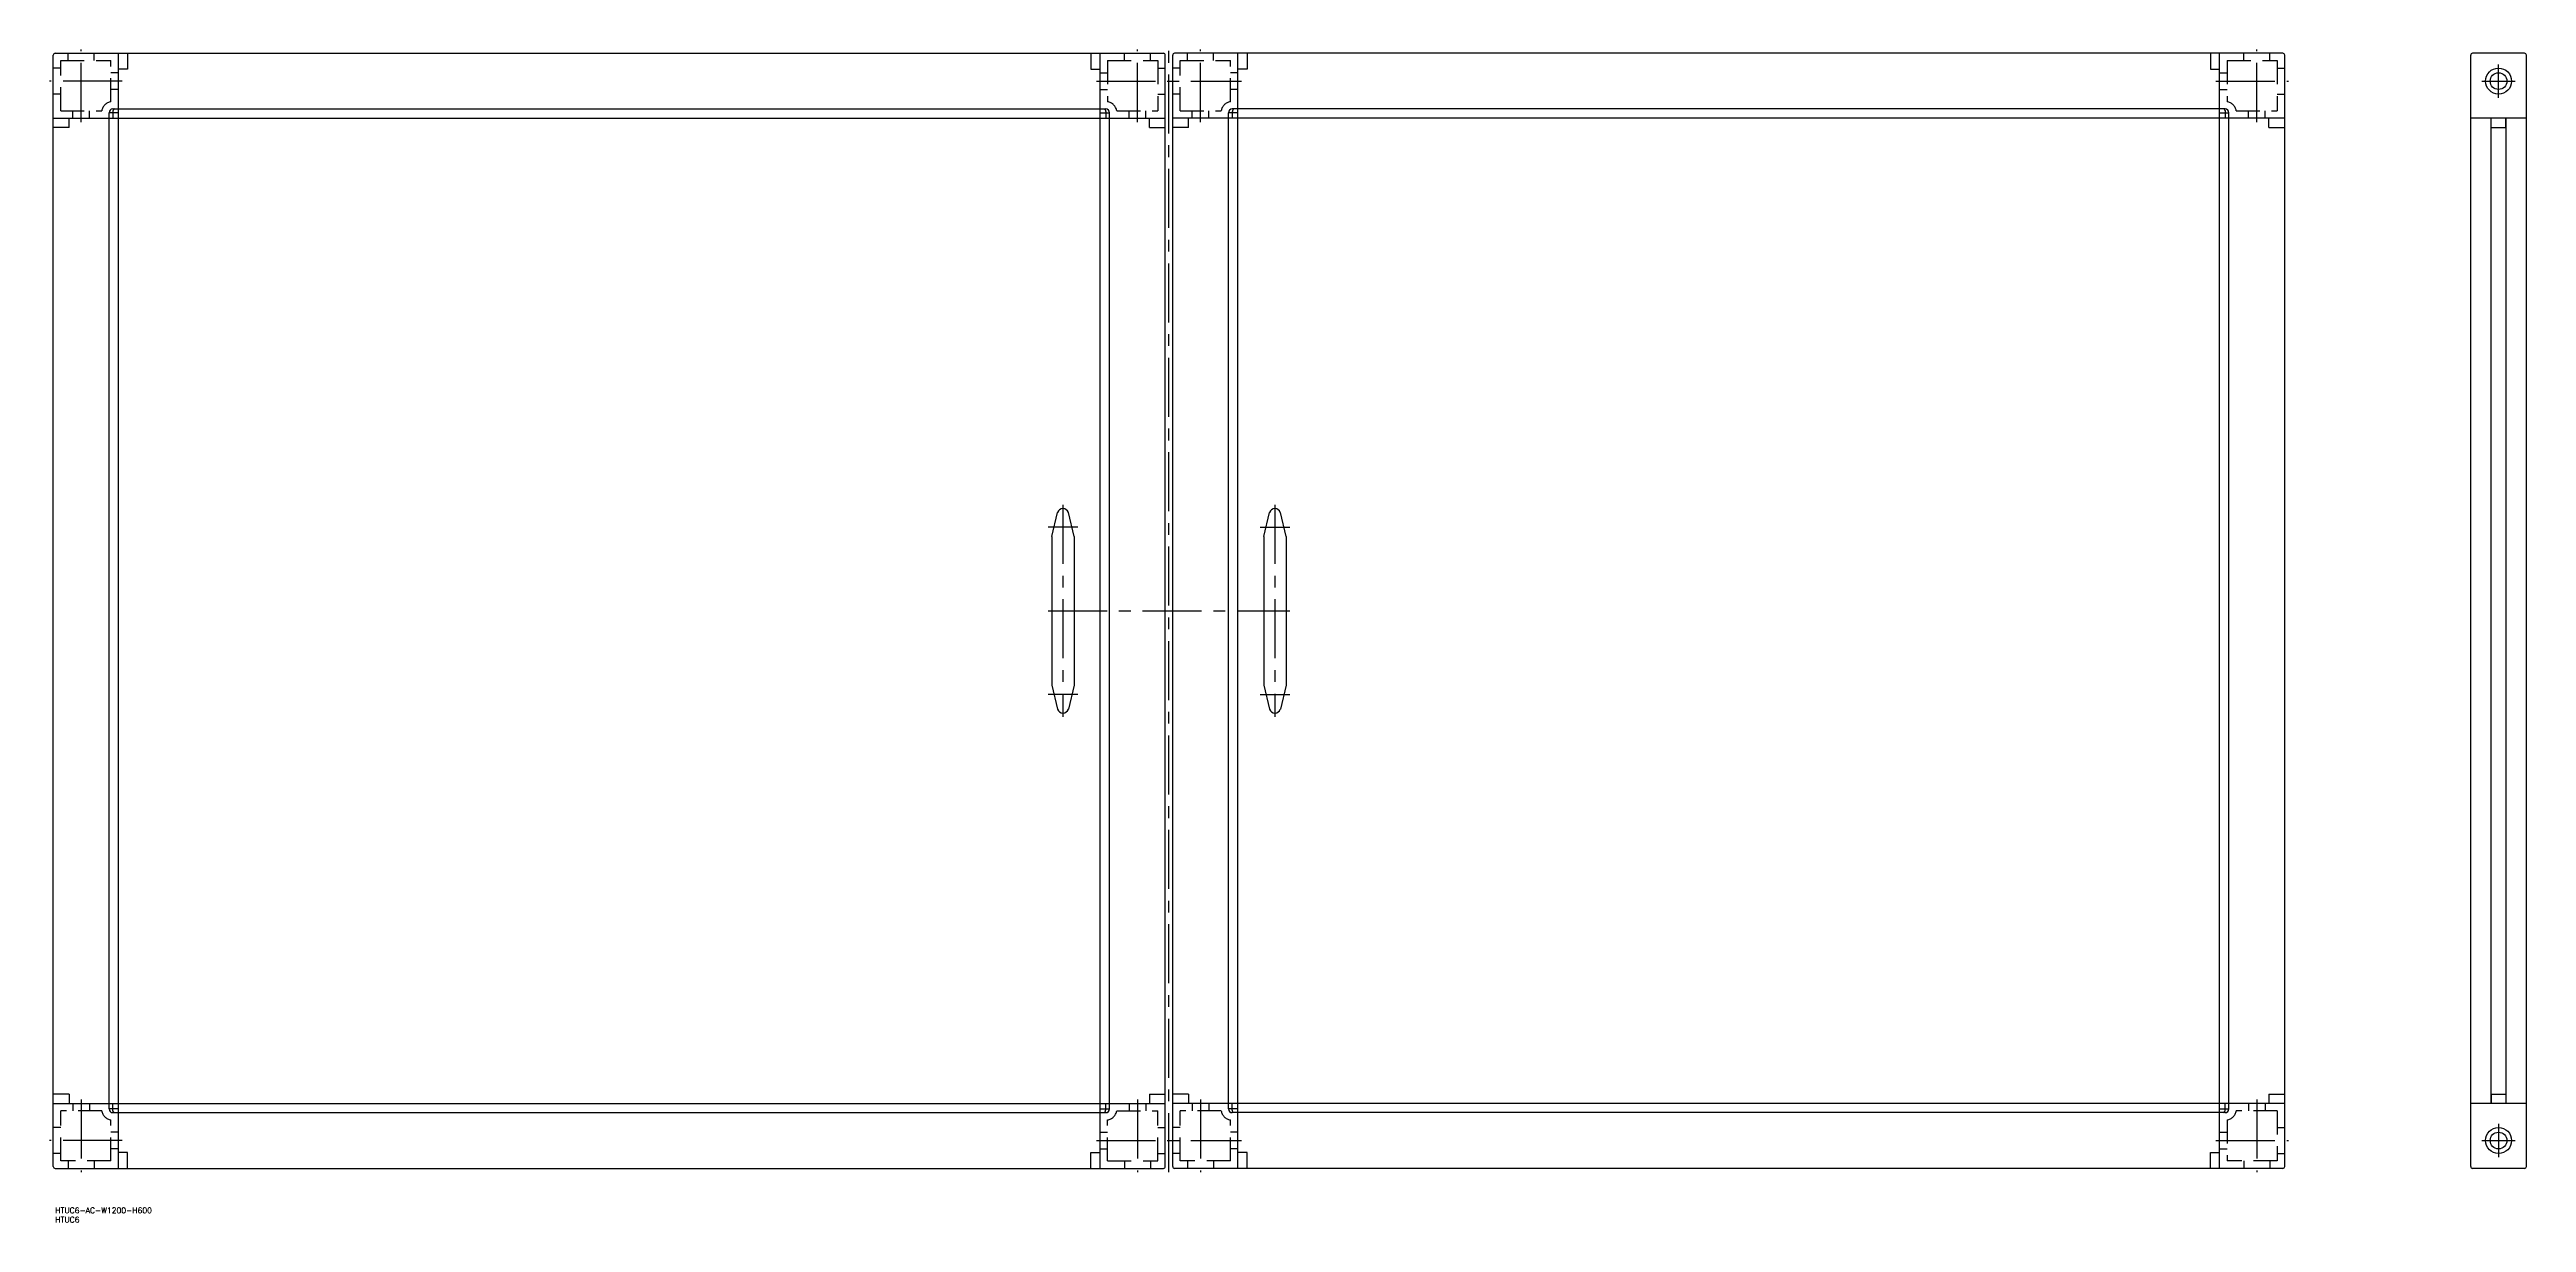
# Model space of a CAD drawing. Extents: x -602 to 730, y -29 to 602.
import ezdxf

# ---------------------------------------------------------------- set-up
doc = ezdxf.new("R2010")
doc.units = 0
doc.linetypes.add('CENTER', pattern=[50.8, 31.75, -6.35, 6.35, -6.35])
doc.linetypes.add('DASHED', pattern=[19.05, 12.7, -6.35])
doc.layers.get('0').update_dxf_attribs({"linetype": 'CONTINUOUS'})
doc.layers.add('CENTER', color=1, linetype='CENTER')
doc.styles.get("Standard").update_dxf_attribs({"font": 'txt.shx', "height": 3, "bigfont": 'bigfont.shx'})

# ---------------------------------------------------------------- blocks, each defined once
blk = doc.blocks.new('*U2')
at = {"color": 7, "linetype": 'CONTINUOUS'}
blk.add_text('HTUC6', height=3, dxfattribs=at).set_placement((-598.9, -29.1))
blk = doc.blocks.new('*U3')
at = {"color": 7, "linetype": 'CONTINUOUS'}
blk.add_text('HTUC6-AC-W1200-H600', height=3, dxfattribs=at).set_placement((-598.9, -24.1))

msp = doc.modelspace()

# ---------------------------------------------------------------- linework, layer by layer
at = {"color": 7, "linetype": 'CONTINUOUS'}
for p, q in [((-599, 600), (-3, 600)), ((-565, 0), (-565, 600)), ((-37, 0), (-37, 600)), ((599, 600), (3, 600)), ((37, 0), (37, 600)), ((565, 0), (565, 600)), ((729, 600), (701, 600)), ((-600, 1), (-600, 599)), ((-2, 1), (-2, 599)), ((2, 1), (2, 599)), ((600, 1), (600, 599)), ((700, 1), (700, 599)), ((730, 1), (730, 599)), ((-600, 565), (-2, 565)), ((-565, 568), (-570, 568)), ((-570, 32), (-570, 568)), ((-568, 570), (-34, 570)), ((-568, 568), (-568, 565)), ((-37, 568), (-32, 568)), ((-34, 568), (-34, 565)), ((-32, 32), (-32, 568)), ((600, 565), (2, 565)), ((32, 32), (32, 568)), ((37, 568), (32, 568)), ((568, 570), (34, 570)), ((34, 568), (34, 565)), ((565, 568), (570, 568)), ((568, 568), (568, 565)), ((570, 32), (570, 568)), ((730, 565), (700, 565)), ((711, 35), (711, 565)), ((711.1, 560), (711.1, 565)), ((711.1, 560), (718.9, 560)), ((718.9, 560), (718.9, 565)), ((719, 35), (719, 565)), ((-63, 340), (-59.9, 352.9)), ((-51, 340), (-54.1, 352.9)), ((51, 340), (54.1, 352.9)), ((63, 340), (59.9, 352.9)), ((-63, 340), (-63, 260)), ((-51, 340), (-51, 260)), ((51, 340), (51, 260)), ((63, 340), (63, 260)), ((-63, 260), (-59.9, 247.1)), ((-51, 260), (-54.1, 247.1)), ((51, 260), (54.1, 247.1)), ((63, 260), (59.9, 247.1)), ((711.1, 40), (711.1, 35)), ((711.1, 40), (718.9, 40)), ((718.9, 40), (718.9, 35)), ((-600, 35), (-2, 35)), ((-565, 32), (-570, 32)), ((-568, 32), (-568, 35)), ((-568, 30), (-34, 30)), ((-37, 32), (-32, 32)), ((-34, 32), (-34, 35)), ((600, 35), (2, 35)), ((37, 32), (32, 32)), ((34, 32), (34, 35)), ((568, 30), (34, 30)), ((565, 32), (570, 32)), ((568, 32), (568, 35)), ((730, 35), (700, 35)), ((-599, 0), (-3, 0)), ((599, 0), (3, 0)), ((729, 0), (701, 0))]:
    msp.add_line(p, q, dxfattribs=at)
at = {"color": 3, "linetype": 'DASHED'}
for p, q in [((-592, 596), (-592, 600)), ((-578, 596), (-578, 600)), ((-560, 600), (-560, 591.5)), ((-42, 600), (-42, 591.5)), ((-24, 596), (-24, 600)), ((-10, 596), (-10, 600)), ((10, 596), (10, 600)), ((24, 596), (24, 600)), ((42, 600), (42, 591.5)), ((560, 600), (560, 591.5)), ((578, 596), (578, 600)), ((592, 596), (592, 600)), ((-596, 592), (-600, 592)), ((-596, 569), (-596, 596)), ((-596, 596), (-569, 596)), ((-569, 573.9), (-569, 596)), ((-565, 589.5), (-569, 589.5)), ((-560, 591.5), (-565, 591.5)), ((-42, 591.5), (-37, 591.5)), ((-37, 589.5), (-33, 589.5)), ((-33, 596), (-33, 573.9)), ((-33, 596), (-6, 596)), ((-6, 596), (-6, 569)), ((-6, 592), (-2, 592)), ((6, 592), (2, 592)), ((6, 569), (6, 596)), ((6, 596), (33, 596)), ((33, 573.9), (33, 596)), ((37, 589.5), (33, 589.5)), ((42, 591.5), (37, 591.5)), ((560, 591.5), (565, 591.5)), ((565, 589.5), (569, 589.5)), ((569, 596), (596, 596)), ((569, 596), (569, 573.9)), ((596, 596), (596, 569)), ((596, 592), (600, 592)), ((-596, 578), (-600, 578)), ((-565, 580.5), (-569, 580.5)), ((-37, 580.5), (-33, 580.5)), ((-6, 578), (-2, 578)), ((6, 578), (2, 578)), ((37, 580.5), (33, 580.5)), ((565, 580.5), (569, 580.5)), ((596, 578), (600, 578)), ((-591.5, 560), (-600, 560)), ((-596, 569), (-573.9, 569)), ((-591.5, 560), (-591.5, 565)), ((-589.5, 565), (-589.5, 569)), ((-580.5, 565), (-580.5, 569)), ((-28.1, 569), (-6, 569)), ((-21.5, 565), (-21.5, 569)), ((-12.5, 565), (-12.5, 569)), ((-10.5, 560), (-10.5, 565)), ((-10.5, 560), (-2, 560)), ((10.5, 560), (2, 560)), ((6, 569), (28.1, 569)), ((10.5, 560), (10.5, 565)), ((12.5, 565), (12.5, 569)), ((21.5, 565), (21.5, 569)), ((573.9, 569), (596, 569)), ((580.5, 565), (580.5, 569)), ((589.5, 565), (589.5, 569)), ((591.5, 560), (591.5, 565)), ((591.5, 560), (600, 560)), ((-591.5, 40), (-600, 40)), ((-591.5, 40), (-591.5, 35)), ((-10.5, 40), (-2, 40)), ((-10.5, 40), (-10.5, 35)), ((10.5, 40), (2, 40)), ((10.5, 40), (10.5, 35)), ((591.5, 40), (591.5, 35)), ((591.5, 40), (600, 40)), ((-573.9, 31), (-596, 31)), ((-596, 4), (-596, 31)), ((-589.5, 35), (-589.5, 31)), ((-580.5, 35), (-580.5, 31)), ((-28.1, 31), (-6, 31)), ((-21.5, 35), (-21.5, 31)), ((-12.5, 35), (-12.5, 31)), ((-6, 4), (-6, 31)), ((28.1, 31), (6, 31)), ((6, 4), (6, 31)), ((12.5, 35), (12.5, 31)), ((21.5, 35), (21.5, 31)), ((596, 31), (573.9, 31)), ((580.5, 35), (580.5, 31)), ((589.5, 35), (589.5, 31)), ((596, 31), (596, 4)), ((-596, 22), (-600, 22)), ((-569, 4), (-569, 26.1)), ((-565, 19.5), (-569, 19.5)), ((-37, 19.5), (-33, 19.5)), ((-33, 4), (-33, 26.1)), ((-6, 22), (-2, 22)), ((6, 22), (2, 22)), ((33, 4), (33, 26.1)), ((37, 19.5), (33, 19.5)), ((565, 19.5), (569, 19.5)), ((569, 26.1), (569, 4)), ((596, 22), (600, 22)), ((-596, 8), (-600, 8)), ((-569, 4), (-596, 4)), ((-592, 4), (-592, 0)), ((-578, 4), (-578, 0)), ((-565, 10.5), (-569, 10.5)), ((-560, 8.5), (-565, 8.5)), ((-560, 0), (-560, 8.5)), ((-42, 8.5), (-37, 8.5)), ((-42, 0), (-42, 8.5)), ((-37, 10.5), (-33, 10.5)), ((-33, 4), (-6, 4)), ((-24, 4), (-24, 0)), ((-10, 4), (-10, 0)), ((-6, 8), (-2, 8)), ((6, 8), (2, 8)), ((33, 4), (6, 4)), ((10, 4), (10, 0)), ((24, 4), (24, 0)), ((37, 10.5), (33, 10.5)), ((42, 8.5), (37, 8.5)), ((42, 0), (42, 8.5)), ((560, 0), (560, 8.5)), ((560, 8.5), (565, 8.5)), ((565, 10.5), (569, 10.5)), ((596, 4), (569, 4)), ((578, 4), (578, 0)), ((592, 4), (592, 0)), ((596, 8), (600, 8))]:
    msp.add_line(p, q, dxfattribs=at)
at = {"color": 7, "linetype": 'CONTINUOUS'}
for points in [[(-567.2, 570, 0), (-567.2, 570, 0), (-567.2, 570, 0), (-567.2, 570, 0), (-567.2, 570, 0), (-567.2, 570, 0), (-567.2, 570, 0), (-567.2, 570, 0), (-567.3, 570, 0), (-567.3, 570, 0), (-567.3, 570, 0), (-567.3, 570, 0), (-567.3, 570, 0), (-567.3, 570, 0), (-567.3, 570, 0), (-567.3, 570, 0), (-567.3, 570, 0), (-567.3, 570, 0), (-567.4, 570, 0), (-567.4, 569.9, 0), (-567.4, 569.9, 0), (-567.4, 569.9, 0), (-567.4, 569.9, 0), (-567.4, 569.9, 0), (-567.4, 569.9, 0), (-567.4, 569.9, 0), (-567.4, 569.9, 0), (-567.4, 569.9, 0), (-567.5, 569.9, 0), (-567.5, 569.9, 0), (-567.5, 569.9, 0), (-567.5, 569.9, 0), (-567.5, 569.8, 0), (-567.5, 569.8, 0), (-567.5, 569.8, 0), (-567.5, 569.8, 0), (-567.5, 569.8, 0), (-567.5, 569.8, 0), (-567.5, 569.8, 0), (-567.6, 569.8, 0), (-567.6, 569.8, 0), (-567.6, 569.8, 0), (-567.6, 569.7, 0), (-567.6, 569.7, 0), (-567.6, 569.7, 0), (-567.6, 569.7, 0), (-567.6, 569.7, 0), (-567.6, 569.7, 0), (-567.6, 569.7, 0), (-567.6, 569.6, 0), (-567.6, 569.6, 0), (-567.7, 569.6, 0), (-567.7, 569.6, 0), (-567.7, 569.6, 0), (-567.7, 569.6, 0), (-567.7, 569.6, 0), (-567.7, 569.5, 0), (-567.7, 569.5, 0), (-567.7, 569.5, 0), (-567.7, 569.5, 0), (-567.7, 569.5, 0), (-567.7, 569.5, 0), (-567.7, 569.4, 0), (-567.8, 569.4, 0), (-567.8, 569.4, 0), (-567.8, 569.4, 0), (-567.8, 569.4, 0), (-567.8, 569.4, 0), (-567.8, 569.3, 0), (-567.8, 569.3, 0), (-567.8, 569.3, 0), (-567.8, 569.3, 0), (-567.8, 569.3, 0), (-567.8, 569.2, 0), (-567.8, 569.2, 0), (-567.8, 569.2, 0), (-567.8, 569.2, 0), (-567.8, 569.2, 0), (-567.8, 569.2, 0), (-567.9, 569.1, 0), (-567.9, 569.1, 0), (-567.9, 569.1, 0), (-567.9, 569.1, 0), (-567.9, 569, 0), (-567.9, 569, 0), (-567.9, 569, 0), (-567.9, 569, 0), (-567.9, 569, 0), (-567.9, 568.9, 0), (-567.9, 568.9, 0), (-567.9, 568.9, 0), (-567.9, 568.9, 0), (-567.9, 568.9, 0), (-567.9, 568.8, 0), (-567.9, 568.8, 0), (-567.9, 568.8, 0), (-567.9, 568.8, 0), (-567.9, 568.7, 0), (-567.9, 568.7, 0), (-567.9, 568.7, 0), (-568, 568.7, 0), (-568, 568.7, 0), (-568, 568.6, 0), (-568, 568.6, 0), (-568, 568.6, 0), (-568, 568.6, 0), (-568, 568.5, 0), (-568, 568.5, 0), (-568, 568.5, 0), (-568, 568.5, 0), (-568, 568.4, 0), (-568, 568.4, 0), (-568, 568.4, 0), (-568, 568.4, 0), (-568, 568.3, 0), (-568, 568.3, 0), (-568, 568.3, 0), (-568, 568.3, 0), (-568, 568.2, 0), (-568, 568.2, 0), (-568, 568.2, 0), (-568, 568.2, 0), (-568, 568.1, 0), (-568, 568.1, 0), (-568, 568.1, 0), (-568, 568.1, 0), (-568, 568, 0), (-568, 568, 0), (-568, 568, 0)], [(-34.8, 570, 0), (-34.8, 570, 0), (-34.8, 570, 0), (-34.8, 570, 0), (-34.8, 570, 0), (-34.8, 570, 0), (-34.8, 570, 0), (-34.8, 570, 0), (-34.7, 570, 0), (-34.7, 570, 0), (-34.7, 570, 0), (-34.7, 570, 0), (-34.7, 570, 0), (-34.7, 570, 0), (-34.7, 570, 0), (-34.7, 570, 0), (-34.7, 570, 0), (-34.7, 570, 0), (-34.6, 570, 0), (-34.6, 569.9, 0), (-34.6, 569.9, 0), (-34.6, 569.9, 0), (-34.6, 569.9, 0), (-34.6, 569.9, 0), (-34.6, 569.9, 0), (-34.6, 569.9, 0), (-34.6, 569.9, 0), (-34.6, 569.9, 0), (-34.5, 569.9, 0), (-34.5, 569.9, 0), (-34.5, 569.9, 0), (-34.5, 569.9, 0), (-34.5, 569.8, 0), (-34.5, 569.8, 0), (-34.5, 569.8, 0), (-34.5, 569.8, 0), (-34.5, 569.8, 0), (-34.5, 569.8, 0), (-34.5, 569.8, 0), (-34.4, 569.8, 0), (-34.4, 569.8, 0), (-34.4, 569.8, 0), (-34.4, 569.7, 0), (-34.4, 569.7, 0), (-34.4, 569.7, 0), (-34.4, 569.7, 0), (-34.4, 569.7, 0), (-34.4, 569.7, 0), (-34.4, 569.7, 0), (-34.4, 569.6, 0), (-34.4, 569.6, 0), (-34.3, 569.6, 0), (-34.3, 569.6, 0), (-34.3, 569.6, 0), (-34.3, 569.6, 0), (-34.3, 569.6, 0), (-34.3, 569.5, 0), (-34.3, 569.5, 0), (-34.3, 569.5, 0), (-34.3, 569.5, 0), (-34.3, 569.5, 0), (-34.3, 569.5, 0), (-34.3, 569.4, 0), (-34.2, 569.4, 0), (-34.2, 569.4, 0), (-34.2, 569.4, 0), (-34.2, 569.4, 0), (-34.2, 569.4, 0), (-34.2, 569.3, 0), (-34.2, 569.3, 0), (-34.2, 569.3, 0), (-34.2, 569.3, 0), (-34.2, 569.3, 0), (-34.2, 569.2, 0), (-34.2, 569.2, 0), (-34.2, 569.2, 0), (-34.2, 569.2, 0), (-34.2, 569.2, 0), (-34.2, 569.2, 0), (-34.1, 569.1, 0), (-34.1, 569.1, 0), (-34.1, 569.1, 0), (-34.1, 569.1, 0), (-34.1, 569, 0), (-34.1, 569, 0), (-34.1, 569, 0), (-34.1, 569, 0), (-34.1, 569, 0), (-34.1, 568.9, 0), (-34.1, 568.9, 0), (-34.1, 568.9, 0), (-34.1, 568.9, 0), (-34.1, 568.9, 0), (-34.1, 568.8, 0), (-34.1, 568.8, 0), (-34.1, 568.8, 0), (-34.1, 568.8, 0), (-34.1, 568.7, 0), (-34.1, 568.7, 0), (-34.1, 568.7, 0), (-34, 568.7, 0), (-34, 568.7, 0), (-34, 568.6, 0), (-34, 568.6, 0), (-34, 568.6, 0), (-34, 568.6, 0), (-34, 568.5, 0), (-34, 568.5, 0), (-34, 568.5, 0), (-34, 568.5, 0), (-34, 568.4, 0), (-34, 568.4, 0), (-34, 568.4, 0), (-34, 568.4, 0), (-34, 568.3, 0), (-34, 568.3, 0), (-34, 568.3, 0), (-34, 568.3, 0), (-34, 568.2, 0), (-34, 568.2, 0), (-34, 568.2, 0), (-34, 568.2, 0), (-34, 568.1, 0), (-34, 568.1, 0), (-34, 568.1, 0), (-34, 568.1, 0), (-34, 568, 0), (-34, 568, 0), (-34, 568, 0)], [(34.8, 570, 0), (34.8, 570, 0), (34.8, 570, 0), (34.8, 570, 0), (34.8, 570, 0), (34.8, 570, 0), (34.8, 570, 0), (34.8, 570, 0), (34.7, 570, 0), (34.7, 570, 0), (34.7, 570, 0), (34.7, 570, 0), (34.7, 570, 0), (34.7, 570, 0), (34.7, 570, 0), (34.7, 570, 0), (34.7, 570, 0), (34.7, 570, 0), (34.6, 570, 0), (34.6, 569.9, 0), (34.6, 569.9, 0), (34.6, 569.9, 0), (34.6, 569.9, 0), (34.6, 569.9, 0), (34.6, 569.9, 0), (34.6, 569.9, 0), (34.6, 569.9, 0), (34.6, 569.9, 0), (34.5, 569.9, 0), (34.5, 569.9, 0), (34.5, 569.9, 0), (34.5, 569.9, 0), (34.5, 569.8, 0), (34.5, 569.8, 0), (34.5, 569.8, 0), (34.5, 569.8, 0), (34.5, 569.8, 0), (34.5, 569.8, 0), (34.5, 569.8, 0), (34.4, 569.8, 0), (34.4, 569.8, 0), (34.4, 569.8, 0), (34.4, 569.7, 0), (34.4, 569.7, 0), (34.4, 569.7, 0), (34.4, 569.7, 0), (34.4, 569.7, 0), (34.4, 569.7, 0), (34.4, 569.7, 0), (34.4, 569.6, 0), (34.4, 569.6, 0), (34.3, 569.6, 0), (34.3, 569.6, 0), (34.3, 569.6, 0), (34.3, 569.6, 0), (34.3, 569.6, 0), (34.3, 569.5, 0), (34.3, 569.5, 0), (34.3, 569.5, 0), (34.3, 569.5, 0), (34.3, 569.5, 0), (34.3, 569.5, 0), (34.3, 569.4, 0), (34.2, 569.4, 0), (34.2, 569.4, 0), (34.2, 569.4, 0), (34.2, 569.4, 0), (34.2, 569.4, 0), (34.2, 569.3, 0), (34.2, 569.3, 0), (34.2, 569.3, 0), (34.2, 569.3, 0), (34.2, 569.3, 0), (34.2, 569.2, 0), (34.2, 569.2, 0), (34.2, 569.2, 0), (34.2, 569.2, 0), (34.2, 569.2, 0), (34.2, 569.2, 0), (34.1, 569.1, 0), (34.1, 569.1, 0), (34.1, 569.1, 0), (34.1, 569.1, 0), (34.1, 569, 0), (34.1, 569, 0), (34.1, 569, 0), (34.1, 569, 0), (34.1, 569, 0), (34.1, 568.9, 0), (34.1, 568.9, 0), (34.1, 568.9, 0), (34.1, 568.9, 0), (34.1, 568.9, 0), (34.1, 568.8, 0), (34.1, 568.8, 0), (34.1, 568.8, 0), (34.1, 568.8, 0), (34.1, 568.7, 0), (34.1, 568.7, 0), (34.1, 568.7, 0), (34, 568.7, 0), (34, 568.7, 0), (34, 568.6, 0), (34, 568.6, 0), (34, 568.6, 0), (34, 568.6, 0), (34, 568.5, 0), (34, 568.5, 0), (34, 568.5, 0), (34, 568.5, 0), (34, 568.4, 0), (34, 568.4, 0), (34, 568.4, 0), (34, 568.4, 0), (34, 568.3, 0), (34, 568.3, 0), (34, 568.3, 0), (34, 568.3, 0), (34, 568.2, 0), (34, 568.2, 0), (34, 568.2, 0), (34, 568.2, 0), (34, 568.1, 0), (34, 568.1, 0), (34, 568.1, 0), (34, 568.1, 0), (34, 568, 0), (34, 568, 0), (34, 568, 0)], [(567.2, 570, 0), (567.2, 570, 0), (567.2, 570, 0), (567.2, 570, 0), (567.2, 570, 0), (567.2, 570, 0), (567.2, 570, 0), (567.2, 570, 0), (567.3, 570, 0), (567.3, 570, 0), (567.3, 570, 0), (567.3, 570, 0), (567.3, 570, 0), (567.3, 570, 0), (567.3, 570, 0), (567.3, 570, 0), (567.3, 570, 0), (567.3, 570, 0), (567.4, 570, 0), (567.4, 569.9, 0), (567.4, 569.9, 0), (567.4, 569.9, 0), (567.4, 569.9, 0), (567.4, 569.9, 0), (567.4, 569.9, 0), (567.4, 569.9, 0), (567.4, 569.9, 0), (567.4, 569.9, 0), (567.5, 569.9, 0), (567.5, 569.9, 0), (567.5, 569.9, 0), (567.5, 569.9, 0), (567.5, 569.8, 0), (567.5, 569.8, 0), (567.5, 569.8, 0), (567.5, 569.8, 0), (567.5, 569.8, 0), (567.5, 569.8, 0), (567.5, 569.8, 0), (567.6, 569.8, 0), (567.6, 569.8, 0), (567.6, 569.8, 0), (567.6, 569.7, 0), (567.6, 569.7, 0), (567.6, 569.7, 0), (567.6, 569.7, 0), (567.6, 569.7, 0), (567.6, 569.7, 0), (567.6, 569.7, 0), (567.6, 569.6, 0), (567.6, 569.6, 0), (567.7, 569.6, 0), (567.7, 569.6, 0), (567.7, 569.6, 0), (567.7, 569.6, 0), (567.7, 569.6, 0), (567.7, 569.5, 0), (567.7, 569.5, 0), (567.7, 569.5, 0), (567.7, 569.5, 0), (567.7, 569.5, 0), (567.7, 569.5, 0), (567.7, 569.4, 0), (567.8, 569.4, 0), (567.8, 569.4, 0), (567.8, 569.4, 0), (567.8, 569.4, 0), (567.8, 569.4, 0), (567.8, 569.3, 0), (567.8, 569.3, 0), (567.8, 569.3, 0), (567.8, 569.3, 0), (567.8, 569.3, 0), (567.8, 569.2, 0), (567.8, 569.2, 0), (567.8, 569.2, 0), (567.8, 569.2, 0), (567.8, 569.2, 0), (567.8, 569.2, 0), (567.9, 569.1, 0), (567.9, 569.1, 0), (567.9, 569.1, 0), (567.9, 569.1, 0), (567.9, 569, 0), (567.9, 569, 0), (567.9, 569, 0), (567.9, 569, 0), (567.9, 569, 0), (567.9, 568.9, 0), (567.9, 568.9, 0), (567.9, 568.9, 0), (567.9, 568.9, 0), (567.9, 568.9, 0), (567.9, 568.8, 0), (567.9, 568.8, 0), (567.9, 568.8, 0), (567.9, 568.8, 0), (567.9, 568.7, 0), (567.9, 568.7, 0), (567.9, 568.7, 0), (568, 568.7, 0), (568, 568.7, 0), (568, 568.6, 0), (568, 568.6, 0), (568, 568.6, 0), (568, 568.6, 0), (568, 568.5, 0), (568, 568.5, 0), (568, 568.5, 0), (568, 568.5, 0), (568, 568.4, 0), (568, 568.4, 0), (568, 568.4, 0), (568, 568.4, 0), (568, 568.3, 0), (568, 568.3, 0), (568, 568.3, 0), (568, 568.3, 0), (568, 568.2, 0), (568, 568.2, 0), (568, 568.2, 0), (568, 568.2, 0), (568, 568.1, 0), (568, 568.1, 0), (568, 568.1, 0), (568, 568.1, 0), (568, 568, 0), (568, 568, 0), (568, 568, 0)], [(-567.2, 30, 0), (-567.2, 30, 0), (-567.2, 30, 0), (-567.2, 30, 0), (-567.2, 30, 0), (-567.2, 30, 0), (-567.2, 30, 0), (-567.2, 30, 0), (-567.3, 30, 0), (-567.3, 30, 0), (-567.3, 30, 0), (-567.3, 30, 0), (-567.3, 30, 0), (-567.3, 30, 0), (-567.3, 30, 0), (-567.3, 30, 0), (-567.3, 30, 0), (-567.3, 30, 0), (-567.4, 30, 0), (-567.4, 30.1, 0), (-567.4, 30.1, 0), (-567.4, 30.1, 0), (-567.4, 30.1, 0), (-567.4, 30.1, 0), (-567.4, 30.1, 0), (-567.4, 30.1, 0), (-567.4, 30.1, 0), (-567.4, 30.1, 0), (-567.5, 30.1, 0), (-567.5, 30.1, 0), (-567.5, 30.1, 0), (-567.5, 30.1, 0), (-567.5, 30.2, 0), (-567.5, 30.2, 0), (-567.5, 30.2, 0), (-567.5, 30.2, 0), (-567.5, 30.2, 0), (-567.5, 30.2, 0), (-567.5, 30.2, 0), (-567.6, 30.2, 0), (-567.6, 30.2, 0), (-567.6, 30.2, 0), (-567.6, 30.3, 0), (-567.6, 30.3, 0), (-567.6, 30.3, 0), (-567.6, 30.3, 0), (-567.6, 30.3, 0), (-567.6, 30.3, 0), (-567.6, 30.3, 0), (-567.6, 30.4, 0), (-567.6, 30.4, 0), (-567.7, 30.4, 0), (-567.7, 30.4, 0), (-567.7, 30.4, 0), (-567.7, 30.4, 0), (-567.7, 30.4, 0), (-567.7, 30.5, 0), (-567.7, 30.5, 0), (-567.7, 30.5, 0), (-567.7, 30.5, 0), (-567.7, 30.5, 0), (-567.7, 30.5, 0), (-567.7, 30.6, 0), (-567.8, 30.6, 0), (-567.8, 30.6, 0), (-567.8, 30.6, 0), (-567.8, 30.6, 0), (-567.8, 30.6, 0), (-567.8, 30.7, 0), (-567.8, 30.7, 0), (-567.8, 30.7, 0), (-567.8, 30.7, 0), (-567.8, 30.7, 0), (-567.8, 30.8, 0), (-567.8, 30.8, 0), (-567.8, 30.8, 0), (-567.8, 30.8, 0), (-567.8, 30.8, 0), (-567.8, 30.8, 0), (-567.9, 30.9, 0), (-567.9, 30.9, 0), (-567.9, 30.9, 0), (-567.9, 30.9, 0), (-567.9, 31, 0), (-567.9, 31, 0), (-567.9, 31, 0), (-567.9, 31, 0), (-567.9, 31, 0), (-567.9, 31.1, 0), (-567.9, 31.1, 0), (-567.9, 31.1, 0), (-567.9, 31.1, 0), (-567.9, 31.1, 0), (-567.9, 31.2, 0), (-567.9, 31.2, 0), (-567.9, 31.2, 0), (-567.9, 31.2, 0), (-567.9, 31.3, 0), (-567.9, 31.3, 0), (-567.9, 31.3, 0), (-568, 31.3, 0), (-568, 31.3, 0), (-568, 31.4, 0), (-568, 31.4, 0), (-568, 31.4, 0), (-568, 31.4, 0), (-568, 31.5, 0), (-568, 31.5, 0), (-568, 31.5, 0), (-568, 31.5, 0), (-568, 31.6, 0), (-568, 31.6, 0), (-568, 31.6, 0), (-568, 31.6, 0), (-568, 31.7, 0), (-568, 31.7, 0), (-568, 31.7, 0), (-568, 31.7, 0), (-568, 31.8, 0), (-568, 31.8, 0), (-568, 31.8, 0), (-568, 31.8, 0), (-568, 31.9, 0), (-568, 31.9, 0), (-568, 31.9, 0), (-568, 31.9, 0), (-568, 32, 0), (-568, 32, 0), (-568, 32, 0)], [(-34.8, 30, 0), (-34.8, 30, 0), (-34.8, 30, 0), (-34.8, 30, 0), (-34.8, 30, 0), (-34.8, 30, 0), (-34.8, 30, 0), (-34.8, 30, 0), (-34.7, 30, 0), (-34.7, 30, 0), (-34.7, 30, 0), (-34.7, 30, 0), (-34.7, 30, 0), (-34.7, 30, 0), (-34.7, 30, 0), (-34.7, 30, 0), (-34.7, 30, 0), (-34.7, 30, 0), (-34.6, 30, 0), (-34.6, 30.1, 0), (-34.6, 30.1, 0), (-34.6, 30.1, 0), (-34.6, 30.1, 0), (-34.6, 30.1, 0), (-34.6, 30.1, 0), (-34.6, 30.1, 0), (-34.6, 30.1, 0), (-34.6, 30.1, 0), (-34.5, 30.1, 0), (-34.5, 30.1, 0), (-34.5, 30.1, 0), (-34.5, 30.1, 0), (-34.5, 30.2, 0), (-34.5, 30.2, 0), (-34.5, 30.2, 0), (-34.5, 30.2, 0), (-34.5, 30.2, 0), (-34.5, 30.2, 0), (-34.5, 30.2, 0), (-34.4, 30.2, 0), (-34.4, 30.2, 0), (-34.4, 30.2, 0), (-34.4, 30.3, 0), (-34.4, 30.3, 0), (-34.4, 30.3, 0), (-34.4, 30.3, 0), (-34.4, 30.3, 0), (-34.4, 30.3, 0), (-34.4, 30.3, 0), (-34.4, 30.4, 0), (-34.4, 30.4, 0), (-34.3, 30.4, 0), (-34.3, 30.4, 0), (-34.3, 30.4, 0), (-34.3, 30.4, 0), (-34.3, 30.4, 0), (-34.3, 30.5, 0), (-34.3, 30.5, 0), (-34.3, 30.5, 0), (-34.3, 30.5, 0), (-34.3, 30.5, 0), (-34.3, 30.5, 0), (-34.3, 30.6, 0), (-34.2, 30.6, 0), (-34.2, 30.6, 0), (-34.2, 30.6, 0), (-34.2, 30.6, 0), (-34.2, 30.6, 0), (-34.2, 30.7, 0), (-34.2, 30.7, 0), (-34.2, 30.7, 0), (-34.2, 30.7, 0), (-34.2, 30.7, 0), (-34.2, 30.8, 0), (-34.2, 30.8, 0), (-34.2, 30.8, 0), (-34.2, 30.8, 0), (-34.2, 30.8, 0), (-34.2, 30.8, 0), (-34.1, 30.9, 0), (-34.1, 30.9, 0), (-34.1, 30.9, 0), (-34.1, 30.9, 0), (-34.1, 31, 0), (-34.1, 31, 0), (-34.1, 31, 0), (-34.1, 31, 0), (-34.1, 31, 0), (-34.1, 31.1, 0), (-34.1, 31.1, 0), (-34.1, 31.1, 0), (-34.1, 31.1, 0), (-34.1, 31.1, 0), (-34.1, 31.2, 0), (-34.1, 31.2, 0), (-34.1, 31.2, 0), (-34.1, 31.2, 0), (-34.1, 31.3, 0), (-34.1, 31.3, 0), (-34.1, 31.3, 0), (-34, 31.3, 0), (-34, 31.3, 0), (-34, 31.4, 0), (-34, 31.4, 0), (-34, 31.4, 0), (-34, 31.4, 0), (-34, 31.5, 0), (-34, 31.5, 0), (-34, 31.5, 0), (-34, 31.5, 0), (-34, 31.6, 0), (-34, 31.6, 0), (-34, 31.6, 0), (-34, 31.6, 0), (-34, 31.7, 0), (-34, 31.7, 0), (-34, 31.7, 0), (-34, 31.7, 0), (-34, 31.8, 0), (-34, 31.8, 0), (-34, 31.8, 0), (-34, 31.8, 0), (-34, 31.9, 0), (-34, 31.9, 0), (-34, 31.9, 0), (-34, 31.9, 0), (-34, 32, 0), (-34, 32, 0), (-34, 32, 0)], [(34.8, 30, 0), (34.8, 30, 0), (34.8, 30, 0), (34.8, 30, 0), (34.8, 30, 0), (34.8, 30, 0), (34.8, 30, 0), (34.8, 30, 0), (34.7, 30, 0), (34.7, 30, 0), (34.7, 30, 0), (34.7, 30, 0), (34.7, 30, 0), (34.7, 30, 0), (34.7, 30, 0), (34.7, 30, 0), (34.7, 30, 0), (34.7, 30, 0), (34.6, 30, 0), (34.6, 30.1, 0), (34.6, 30.1, 0), (34.6, 30.1, 0), (34.6, 30.1, 0), (34.6, 30.1, 0), (34.6, 30.1, 0), (34.6, 30.1, 0), (34.6, 30.1, 0), (34.6, 30.1, 0), (34.5, 30.1, 0), (34.5, 30.1, 0), (34.5, 30.1, 0), (34.5, 30.1, 0), (34.5, 30.2, 0), (34.5, 30.2, 0), (34.5, 30.2, 0), (34.5, 30.2, 0), (34.5, 30.2, 0), (34.5, 30.2, 0), (34.5, 30.2, 0), (34.4, 30.2, 0), (34.4, 30.2, 0), (34.4, 30.2, 0), (34.4, 30.3, 0), (34.4, 30.3, 0), (34.4, 30.3, 0), (34.4, 30.3, 0), (34.4, 30.3, 0), (34.4, 30.3, 0), (34.4, 30.3, 0), (34.4, 30.4, 0), (34.4, 30.4, 0), (34.3, 30.4, 0), (34.3, 30.4, 0), (34.3, 30.4, 0), (34.3, 30.4, 0), (34.3, 30.4, 0), (34.3, 30.5, 0), (34.3, 30.5, 0), (34.3, 30.5, 0), (34.3, 30.5, 0), (34.3, 30.5, 0), (34.3, 30.5, 0), (34.3, 30.6, 0), (34.2, 30.6, 0), (34.2, 30.6, 0), (34.2, 30.6, 0), (34.2, 30.6, 0), (34.2, 30.6, 0), (34.2, 30.7, 0), (34.2, 30.7, 0), (34.2, 30.7, 0), (34.2, 30.7, 0), (34.2, 30.7, 0), (34.2, 30.8, 0), (34.2, 30.8, 0), (34.2, 30.8, 0), (34.2, 30.8, 0), (34.2, 30.8, 0), (34.2, 30.8, 0), (34.1, 30.9, 0), (34.1, 30.9, 0), (34.1, 30.9, 0), (34.1, 30.9, 0), (34.1, 31, 0), (34.1, 31, 0), (34.1, 31, 0), (34.1, 31, 0), (34.1, 31, 0), (34.1, 31.1, 0), (34.1, 31.1, 0), (34.1, 31.1, 0), (34.1, 31.1, 0), (34.1, 31.1, 0), (34.1, 31.2, 0), (34.1, 31.2, 0), (34.1, 31.2, 0), (34.1, 31.2, 0), (34.1, 31.3, 0), (34.1, 31.3, 0), (34.1, 31.3, 0), (34, 31.3, 0), (34, 31.3, 0), (34, 31.4, 0), (34, 31.4, 0), (34, 31.4, 0), (34, 31.4, 0), (34, 31.5, 0), (34, 31.5, 0), (34, 31.5, 0), (34, 31.5, 0), (34, 31.6, 0), (34, 31.6, 0), (34, 31.6, 0), (34, 31.6, 0), (34, 31.7, 0), (34, 31.7, 0), (34, 31.7, 0), (34, 31.7, 0), (34, 31.8, 0), (34, 31.8, 0), (34, 31.8, 0), (34, 31.8, 0), (34, 31.9, 0), (34, 31.9, 0), (34, 31.9, 0), (34, 31.9, 0), (34, 32, 0), (34, 32, 0), (34, 32, 0)], [(567.2, 30, 0), (567.2, 30, 0), (567.2, 30, 0), (567.2, 30, 0), (567.2, 30, 0), (567.2, 30, 0), (567.2, 30, 0), (567.2, 30, 0), (567.3, 30, 0), (567.3, 30, 0), (567.3, 30, 0), (567.3, 30, 0), (567.3, 30, 0), (567.3, 30, 0), (567.3, 30, 0), (567.3, 30, 0), (567.3, 30, 0), (567.3, 30, 0), (567.4, 30, 0), (567.4, 30.1, 0), (567.4, 30.1, 0), (567.4, 30.1, 0), (567.4, 30.1, 0), (567.4, 30.1, 0), (567.4, 30.1, 0), (567.4, 30.1, 0), (567.4, 30.1, 0), (567.4, 30.1, 0), (567.5, 30.1, 0), (567.5, 30.1, 0), (567.5, 30.1, 0), (567.5, 30.1, 0), (567.5, 30.2, 0), (567.5, 30.2, 0), (567.5, 30.2, 0), (567.5, 30.2, 0), (567.5, 30.2, 0), (567.5, 30.2, 0), (567.5, 30.2, 0), (567.6, 30.2, 0), (567.6, 30.2, 0), (567.6, 30.2, 0), (567.6, 30.3, 0), (567.6, 30.3, 0), (567.6, 30.3, 0), (567.6, 30.3, 0), (567.6, 30.3, 0), (567.6, 30.3, 0), (567.6, 30.3, 0), (567.6, 30.4, 0), (567.6, 30.4, 0), (567.7, 30.4, 0), (567.7, 30.4, 0), (567.7, 30.4, 0), (567.7, 30.4, 0), (567.7, 30.4, 0), (567.7, 30.5, 0), (567.7, 30.5, 0), (567.7, 30.5, 0), (567.7, 30.5, 0), (567.7, 30.5, 0), (567.7, 30.5, 0), (567.7, 30.6, 0), (567.8, 30.6, 0), (567.8, 30.6, 0), (567.8, 30.6, 0), (567.8, 30.6, 0), (567.8, 30.6, 0), (567.8, 30.7, 0), (567.8, 30.7, 0), (567.8, 30.7, 0), (567.8, 30.7, 0), (567.8, 30.7, 0), (567.8, 30.8, 0), (567.8, 30.8, 0), (567.8, 30.8, 0), (567.8, 30.8, 0), (567.8, 30.8, 0), (567.8, 30.8, 0), (567.9, 30.9, 0), (567.9, 30.9, 0), (567.9, 30.9, 0), (567.9, 30.9, 0), (567.9, 31, 0), (567.9, 31, 0), (567.9, 31, 0), (567.9, 31, 0), (567.9, 31, 0), (567.9, 31.1, 0), (567.9, 31.1, 0), (567.9, 31.1, 0), (567.9, 31.1, 0), (567.9, 31.1, 0), (567.9, 31.2, 0), (567.9, 31.2, 0), (567.9, 31.2, 0), (567.9, 31.2, 0), (567.9, 31.3, 0), (567.9, 31.3, 0), (567.9, 31.3, 0), (568, 31.3, 0), (568, 31.3, 0), (568, 31.4, 0), (568, 31.4, 0), (568, 31.4, 0), (568, 31.4, 0), (568, 31.5, 0), (568, 31.5, 0), (568, 31.5, 0), (568, 31.5, 0), (568, 31.6, 0), (568, 31.6, 0), (568, 31.6, 0), (568, 31.6, 0), (568, 31.7, 0), (568, 31.7, 0), (568, 31.7, 0), (568, 31.7, 0), (568, 31.8, 0), (568, 31.8, 0), (568, 31.8, 0), (568, 31.8, 0), (568, 31.9, 0), (568, 31.9, 0), (568, 31.9, 0), (568, 31.9, 0), (568, 32, 0), (568, 32, 0), (568, 32, 0)]]:
    msp.add_polyline3d(points, dxfattribs=at)
for centre, radius in [((715, 585), 7), ((715, 585), 4.5), ((715, 15), 7), ((715, 15), 4.5)]:
    msp.add_circle(centre, radius, dxfattribs=at)
for centre, radius, start, end in [((-599, 599), 1, 90, 180), ((-3, 599), 1, 0, 90), ((3, 599), 1, 90, 180), ((599, 599), 1, 0, 90), ((701, 599), 1, 90, 180), ((729, 599), 1, 0, 90), ((-568, 568), 2, 90, 180), ((-34, 568), 2, 0, 90), ((34, 568), 2, 90, 180), ((568, 568), 2, 0, 90), ((-57, 352), 3, 16.7462, 163.2538), ((57, 352), 3, 16.7462, 163.2538), ((-57, 248), 3, 196.7462, 343.2538), ((57, 248), 3, 196.7462, 343.2538), ((-568, 32), 2, 180, 270), ((-34, 32), 2, 270, 0), ((34, 32), 2, 180, 270), ((568, 32), 2, 270, 0), ((-599, 1), 1, 180, 270), ((-3, 1), 1, 270, 0), ((3, 1), 1, 180, 270), ((599, 1), 1, 270, 0), ((701, 1), 1, 180, 270), ((729, 1), 1, 270, 0)]:
    msp.add_arc(centre, radius, start, end, dxfattribs=at)
at = {"color": 3, "linetype": 'DASHED'}
for centre, start, end in [((-568, 568), 99.5941, 170.4059), ((-34, 568), 9.5941, 80.4059), ((34, 568), 99.5941, 170.4059), ((568, 568), 9.5941, 80.4059), ((-568, 32), 189.5941, 260.4059), ((-34, 32), 279.5941, 350.4059), ((34, 32), 189.5941, 260.4059), ((568, 32), 279.5941, 350.4059)]:
    msp.add_arc(centre, 6, start, end, dxfattribs=at)
at = {"layer": 'CENTER', "color": 1, "linetype": 'CENTER'}
for p, q in [((-585, 563), (-585, 602)), ((-17, 563), (-17, 602)), ((0, -2), (0, 602)), ((17, 563), (17, 602)), ((585, 563), (585, 602)), ((715, 576), (715, 594)), ((-563, 585), (-602, 585)), ((-39, 585), (39, 585)), ((563, 585), (602, 585)), ((706, 585), (724, 585)), ((-57, 357), (-57, 243)), ((57, 357), (57, 243)), ((-49, 345), (-65, 345)), ((49, 345), (65, 345)), ((-65, 300), (65, 300)), ((-49, 255), (-65, 255)), ((49, 255), (65, 255)), ((-585, 37), (-585, -2)), ((-17, 37), (-17, -2)), ((17, 37), (17, -2)), ((585, 37), (585, -2)), ((-563, 15), (-602, 15)), ((-39, 15), (39, 15)), ((563, 15), (602, 15)), ((706, 15), (724, 15)), ((715, 24), (715, 6))]:
    msp.add_line(p, q, dxfattribs=at)

# ---------------------------------------------------------------- block references
at = {"color": 7, "linetype": 'CONTINUOUS'}
for name in ['*U3', '*U2']:
    msp.add_blockref(name, (0, 0), dxfattribs=at)

doc.saveas('drawing.dxf')
